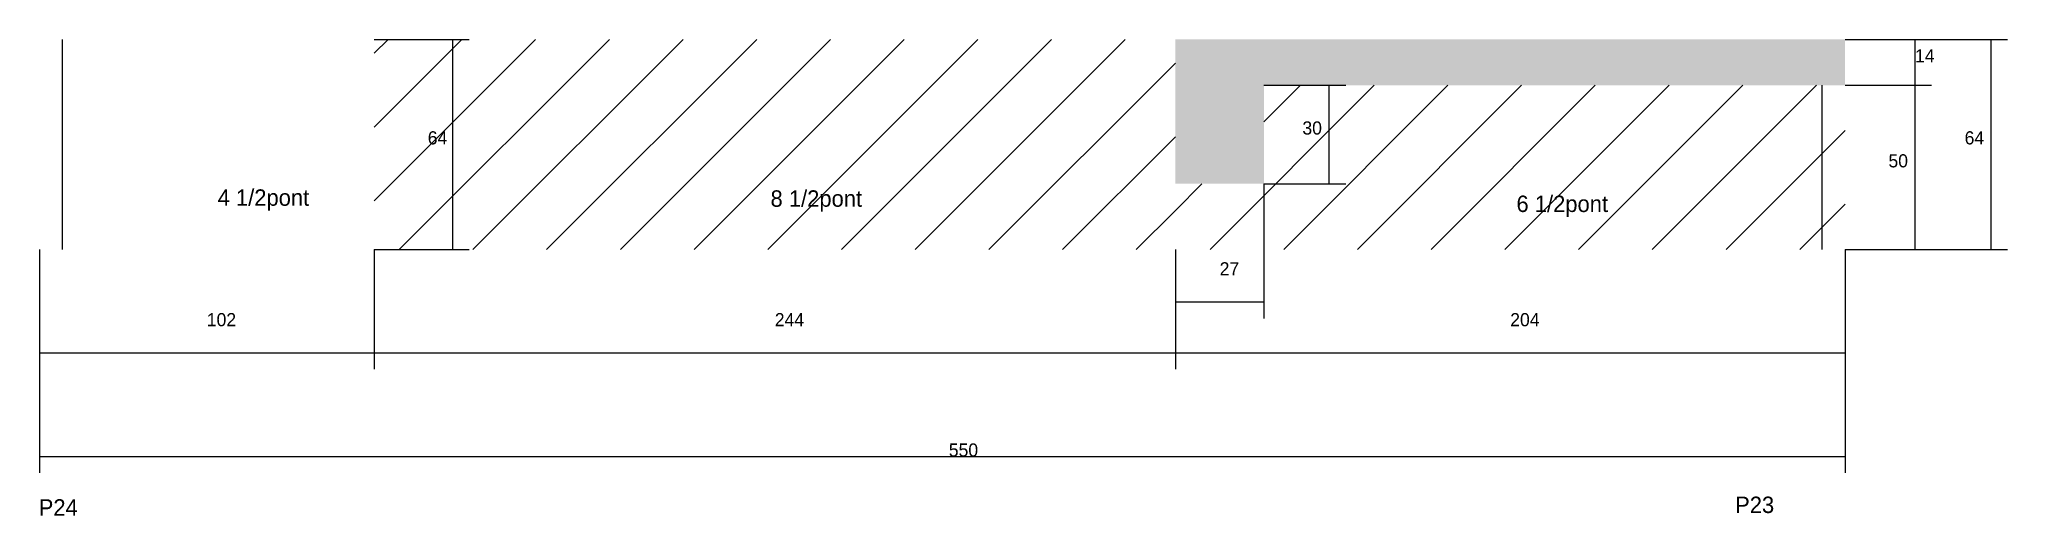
# Model space of a CAD drawing. Header units: metres. Extents: x -2848 to 22762, y -45195 to 1016.
# Drawn here: x 6132 to 6731, y -29177 to -29032 of the extents above; entities that cross this region are included whole.
import ezdxf

# ---------------------------------------------------------------- set-up
doc = ezdxf.new("R2010")
doc.units = ezdxf.units.M
for name, color, linetype in [('COTA', 4, 'Continuous'), ('Hachura', 253, 'Continuous'), ('NOMENCLATURA', 7, 'Continuous'), ('SARR_2.2x7', 40, 'Continuous')]:
    doc.layers.add(name, color=color, linetype=linetype)

msp = doc.modelspace()

# ---------------------------------------------------------------- texts
at = {"layer": 'COTA'}
for s, p in [('14', (6703, -29039)), ('30', (6516.4, -29061)), ('64', (6250, -29064)), ('64', (6718.1, -29064)), ('50', (6694.9, -29071)), ('27', (6491.2, -29103.9)), ('102', (6182.7, -29119.4)), ('244', (6355.7, -29119.4)), ('204', (6579.7, -29119.4)), ('550', (6408.7, -29159.1))]:
    msp.add_text(s, height=4, dxfattribs=at).set_placement(p)
at = {"layer": 'NOMENCLATURA'}
for s, p in [('4 1/2pont', (6186, -29082.7)), ('8 1/2pont', (6354.4, -29083)), ('6 1/2pont', (6581.6, -29084.6)), ('P23', (6648.2, -29176.3)), ('P24', (6131.5, -29177.1))]:
    msp.add_text(s, height=5, dxfattribs=at).set_placement(p)

# ---------------------------------------------------------------- hatches: boundary and pattern name
at = {"layer": 'COTA'}
h = msp.add_hatch(dxfattribs=at)
h.set_pattern_fill('AR-CONC', scale=0.03)
h.paths.add_polyline_path([(6504.7, -29046), (6681.7, -29046), (6681.7, -29032), (6477.7, -29032), (6477.7, -29076), (6504.7, -29076)])
at = {"layer": 'Hachura'}
h = msp.add_hatch(dxfattribs=at)
h.set_pattern_fill('ANSI31', scale=5)
h.paths.add_polyline_path([(6477.7, -29096), (6477.7, -29032), (6233.7, -29032), (6233.7, -29096)])
h = msp.add_hatch(dxfattribs=at)
h.set_pattern_fill('ANSI31', scale=5)
h.paths.add_polyline_path([(6504.7, -29046), (6504.7, -29076), (6477.7, -29076), (6477.7, -29096), (6681.7, -29096), (6681.7, -29046)])

# ---------------------------------------------------------------- linework, layer by layer
at = {"layer": 'COTA'}
for p, q in [((6233.7, -29032), (6262.6, -29032)), ((6257.6, -29096), (6257.6, -29032)), ((6681.7, -29032), (6708, -29032)), ((6681.7, -29032), (6731.2, -29032)), ((6703, -29046), (6703, -29032)), ((6726.2, -29096), (6726.2, -29032)), ((6504.7, -29046), (6529.6, -29046)), ((6524.6, -29076), (6524.6, -29046)), ((6681.7, -29046), (6708, -29046)), ((6681.7, -29046), (6708, -29046)), ((6703, -29096), (6703, -29046)), ((6504.7, -29076), (6529.6, -29076)), ((6504.7, -29076), (6504.7, -29117)), ((6131.7, -29096), (6131.7, -29164.1)), ((6131.7, -29096), (6131.7, -29132.5)), ((6233.7, -29096), (6233.7, -29132.5)), ((6233.7, -29096), (6233.7, -29132.5)), ((6233.7, -29096), (6262.6, -29096)), ((6477.7, -29096), (6477.7, -29132.5)), ((6477.7, -29096), (6477.7, -29132.5)), ((6477.7, -29096), (6477.7, -29117)), ((6681.7, -29096), (6681.7, -29132.5)), ((6681.7, -29096), (6681.7, -29164.1)), ((6681.7, -29096), (6708, -29096)), ((6681.7, -29096), (6731.2, -29096)), ((6477.7, -29112), (6504.7, -29112)), ((6131.7, -29127.5), (6233.7, -29127.5)), ((6233.7, -29127.5), (6477.7, -29127.5)), ((6477.7, -29127.5), (6681.7, -29127.5)), ((6131.7, -29159.1), (6681.7, -29159.1))]:
    msp.add_line(p, q, dxfattribs=at)
at = {"layer": 'SARR_2.2x7'}
for p, q in [((6138.7, -29096), (6138.7, -29032)), ((6674.7, -29096), (6674.7, -29046))]:
    msp.add_line(p, q, dxfattribs=at)

msp.set_redraw_order([(e.dxf.handle, doc.entitydb.next_handle()) for e in msp.query("TEXT MTEXT ATTDEF DIMENSION ARC_DIMENSION")])  # texts and dimensions are drawn at this point

doc.saveas('drawing.dxf')
